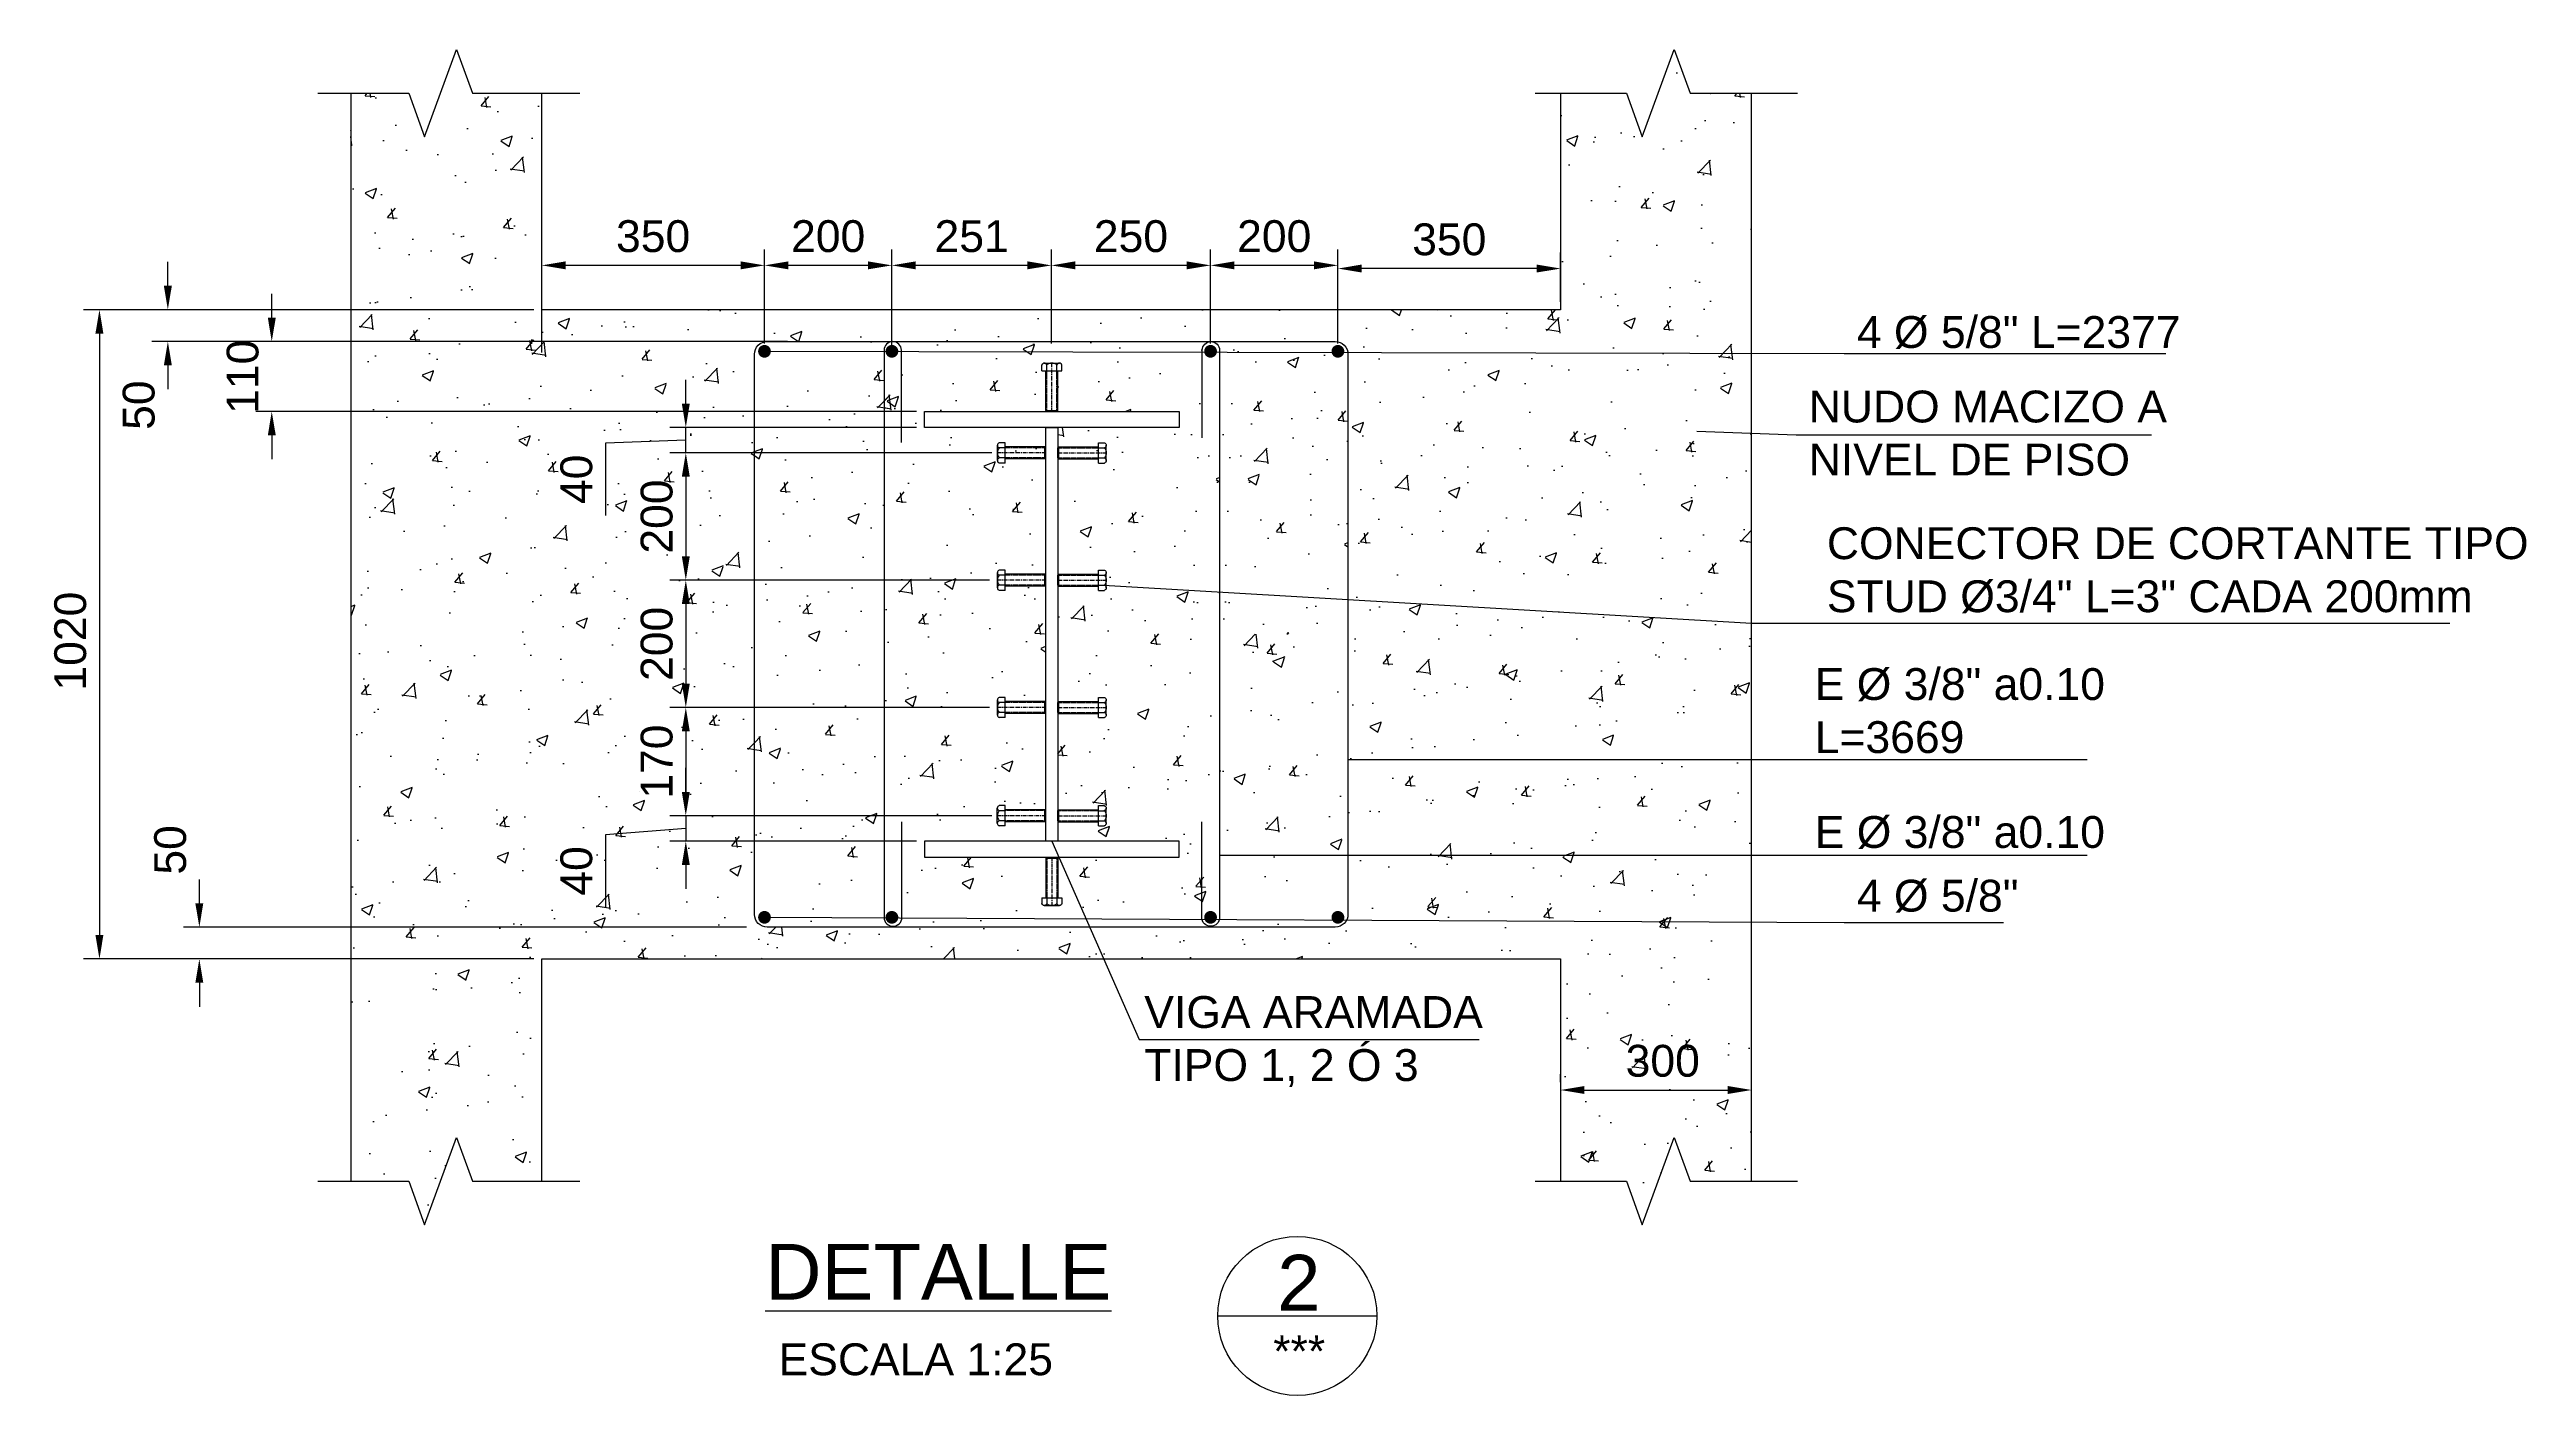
# Model space of a CAD drawing. Header units: millimetres. Extents: x 59135 to 3708801, y -250967 to 196121.
# Drawn here: x 3689501 to 3693391, y 166686 to 168800 of the extents above; entities that cross this region are included whole.
import ezdxf
from ezdxf.enums import TextEntityAlignment as Align

# ---------------------------------------------------------------- set-up
doc = ezdxf.new("R2010")
doc.units = ezdxf.units.MM
doc.header["$LTSCALE"] = 5
doc.header["$PDMODE"] = 3
doc.linetypes.add('CENTER', pattern=[2, 1.25, -0.25, 0.25, -0.25])
doc.linetypes.add('HIDDEN', pattern=[0.375, 0.25, -0.125])
doc.layers.get('Defpoints').update_dxf_attribs({"color": 251})
for name, color, linetype in [('EE-5', 7, 'Continuous'), ('EE-6', 11, 'Continuous'), ('EE-ACHURADOS', 9, 'Continuous'), ('EE-CENTROS', 8, 'CENTER'), ('EE-COLUMNAS CONCRETO', 11, 'Continuous'), ('EE-CONECTOR 3-4', 92, 'Continuous'), ('EE-COTAS', 1, 'Continuous'), ('EE-OCULTAS', 252, 'HIDDEN'), ('EE-REFUERZO', 210, 'Continuous'), ('EE-TEXTO 1', 4, 'Continuous'), ('EE-TEXTO 2', 2, 'Continuous'), ('EE-V ARMADA TIPO 3', 41, 'Continuous')]:
    doc.layers.add(name, color=color, linetype=linetype)
doc.styles.add('ARIAL EE', font='arial.ttf')
doc.dimstyles.new('EE 1_STANDAR', dxfattribs={"dimtxt": 2, "dimasz": 1.5, "dimexe": 1, "dimexo": 0.5, "dimgap": 0.8, "dimtad": 1, "dimdec": 0, "dimdsep": 46, "dimtxsty": 'ARIAL EE', "dimcen": 0.09, "dimclrd": 256, "dimclre": 256, "dimclrt": 2, "dimadec": 0, "dimazin": 0, "dimtfac": 1, "dimtdec": 0, "dimtofl": 0, "dimtmove": 1, "dimatfit": 2, "dimfxl": 1, "dimtolj": 1, "dimlwd": -1, "dimlwe": -1, "dimarcsym": 1})
pattern_1 = [(50, (1366981.6, -14884.61), (182.184669, -15.939086), [19.05, -209.55]), (355, (1366981.6, -14884.61), (-35.243421, 191.056845), [15.24, -167.640584]), (100.451445, (1366996.79, -14885.94), (146.941247, 175.117752), [16.190009, -178.090245]), (46.1842, (1366981.6, -14833.81), (271.07904, -42.042328), [28.575, -314.325]), (96.635558, (1367004.2, -14837.32), (237.404134, 247.426125), [24.285023, -267.135608]), (351.184151, (1366981.6, -14833.8), (237.404134, 247.426125), [22.859967, -251.459732]), (21, (1367007, -14846.51), (151.614391, -102.265198), [19.05, -209.55]), (326, (1367007, -14846.51), (61.802028, 184.187966), [15.24, -167.64]), (71.451445, (1367019.64, -14855.03), (213.416419, 81.922769), [16.190009, -178.089938]), (37.5, (1366981.603, -14884.61), (3.0886033, 84.5550389), [0, -165.608, 0, -170.18, 0, -168.275]), (7.5, (1366981.6, -14884.61), (66.8196625, 100.1805748), [0, -97.028, 0, -161.798, 0, -64.135]), (327.5, (1366924.96, -14884.61), (135.5905952, -5.728744), [0, -63.5, 0, -198.12, 0, -262.89]), (317.5, (1366899.56, -14884.61), (148.1291814, 25.426491), [0, -82.55, 0, -131.572, 0, -186.69])]

# ---------------------------------------------------------------- blocks, each defined once
blk = doc.blocks.new('VAT3')
at = {"layer": 'EE-V ARMADA TIPO 3'}
for points in [[(2320776.1, 194848.5), (2321176.1, 194848.5), (2321176.1, 194823.5), (2320776.1, 194823.5)], [(2320966.6, 194823.5), (2320985.6, 194823.5), (2320985.6, 194173.5), (2320966.6, 194173.5)], [(2320776.1, 194148.5), (2321176.1, 194148.5), (2321176.1, 194173.5), (2320776.1, 194173.5)]]:
    blk.add_lwpolyline(points, close=True, dxfattribs=at)
blk = doc.blocks.new('*D1798')
at = {"layer": 'Defpoints', "color": 0, "transparency": 16777216}
for p in [(3689736.6, 167421.4), (3690608.4, 167421.4), (3690274.3, 167371.4)]:
    blk.add_point(p, dxfattribs=at)
at = {"layer": 'EE-COTAS', "transparency": 16777216}
for p, q in [((3689736.6, 167458.9), (3689736.6, 167496.4)), ((3690595.9, 167421.4), (3689711.6, 167421.4)), ((3690261.8, 167371.4), (3689711.6, 167371.4)), ((3689736.6, 167333.9), (3689736.6, 167296.4))]:
    blk.add_line(p, q, dxfattribs=at)
for points in [[(3689730.3, 167458.9), (3689742.8, 167458.9), (3689736.6, 167421.4)], [(3689730.3, 167333.9), (3689742.8, 167333.9), (3689736.6, 167371.4)]]:
    blk.add_solid(points, dxfattribs=at)
at = {"layer": 'EE-COTAS', "color": 2, "transparency": 16777216, "insert": (3689691, 167542.7), "char_height": 50, "attachment_point": 5, "rotation": 90, "style": 'ARIAL EE'}
blk.add_mtext('\\A1;50', dxfattribs=at)
blk = doc.blocks.new('*D1799')
at = {"layer": 'Defpoints', "color": 0, "transparency": 16777216}
for p in [(3690274.3, 168391.4), (3689687.1, 168341.4), (3690655.6, 168341.4)]:
    blk.add_point(p, dxfattribs=at)
at = {"layer": 'EE-COTAS', "transparency": 16777216}
for p, q in [((3689687.1, 168428.9), (3689687.1, 168466.4)), ((3690261.8, 168391.4), (3689662.1, 168391.4)), ((3690643.1, 168341.4), (3689662.1, 168341.4)), ((3689687.1, 168303.9), (3689687.1, 168266.4))]:
    blk.add_line(p, q, dxfattribs=at)
for points in [[(3689680.9, 168428.9), (3689693.4, 168428.9), (3689687.1, 168391.4)], [(3689680.9, 168303.9), (3689693.4, 168303.9), (3689687.1, 168341.4)]]:
    blk.add_solid(points, dxfattribs=at)
at = {"layer": 'EE-COTAS', "color": 2, "transparency": 16777216, "insert": (3689641.6, 168241.4), "char_height": 50, "attachment_point": 5, "rotation": 90, "style": 'ARIAL EE'}
blk.add_mtext('\\A1;50', dxfattribs=at)
blk = doc.blocks.new('*D1800')
at = {"layer": 'Defpoints', "color": 0, "transparency": 16777216}
for p in [(3691524.6, 168456), (3691874.3, 168391.4), (3691524.6, 168326)]:
    blk.add_point(p, dxfattribs=at)
at = {"layer": 'EE-COTAS', "transparency": 16777216}
for p, q in [((3691524.6, 168338.5), (3691524.6, 168481)), ((3691874.3, 168403.9), (3691874.3, 168481)), ((3691836.8, 168456), (3691562.1, 168456))]:
    blk.add_line(p, q, dxfattribs=at)
for points in [[(3691562.1, 168462.3), (3691562.1, 168449.8), (3691524.6, 168456)], [(3691836.8, 168462.3), (3691836.8, 168449.8), (3691874.3, 168456)]]:
    blk.add_solid(points, dxfattribs=at)
at = {"layer": 'EE-COTAS', "color": 2, "transparency": 16777216, "insert": (3691699.5, 168501.6), "char_height": 50, "attachment_point": 5, "style": 'ARIAL EE'}
blk.add_mtext('\\A1;350', dxfattribs=at)
blk = doc.blocks.new('*D1801')
at = {"layer": 'Defpoints', "color": 0, "transparency": 16777216}
for p in [(3691324.6, 168461), (3691324.6, 168326), (3691524.6, 168326)]:
    blk.add_point(p, dxfattribs=at)
at = {"layer": 'EE-COTAS', "transparency": 16777216}
for p, q in [((3691324.6, 168338.5), (3691324.6, 168486)), ((3691524.6, 168338.5), (3691524.6, 168486)), ((3691487.1, 168461), (3691362.1, 168461))]:
    blk.add_line(p, q, dxfattribs=at)
for points in [[(3691362.1, 168467.3), (3691362.1, 168454.8), (3691324.6, 168461)], [(3691487.1, 168467.3), (3691487.1, 168454.8), (3691524.6, 168461)]]:
    blk.add_solid(points, dxfattribs=at)
at = {"layer": 'EE-COTAS', "color": 2, "transparency": 16777216, "insert": (3691424.6, 168506.6), "char_height": 50, "attachment_point": 5, "style": 'ARIAL EE'}
blk.add_mtext('\\A1;200', dxfattribs=at)
blk = doc.blocks.new('*D1802')
at = {"layer": 'Defpoints', "color": 0, "transparency": 16777216}
for p in [(3691074.6, 168461), (3691074.6, 168326), (3691324.6, 168326)]:
    blk.add_point(p, dxfattribs=at)
at = {"layer": 'EE-COTAS', "transparency": 16777216}
for p, q in [((3691074.6, 168338.5), (3691074.6, 168486)), ((3691324.6, 168338.5), (3691324.6, 168486)), ((3691287.1, 168461), (3691112.1, 168461))]:
    blk.add_line(p, q, dxfattribs=at)
for points in [[(3691112.1, 168467.3), (3691112.1, 168454.8), (3691074.6, 168461)], [(3691287.1, 168467.3), (3691287.1, 168454.8), (3691324.6, 168461)]]:
    blk.add_solid(points, dxfattribs=at)
at = {"layer": 'EE-COTAS', "color": 2, "transparency": 16777216, "insert": (3691199.6, 168506.6), "char_height": 50, "attachment_point": 5, "style": 'ARIAL EE'}
blk.add_mtext('\\A1;250', dxfattribs=at)
blk = doc.blocks.new('*D1803')
at = {"layer": 'Defpoints', "color": 0, "transparency": 16777216}
for p in [(3690824.1, 168461), (3690824.1, 168321), (3691074.6, 168326)]:
    blk.add_point(p, dxfattribs=at)
at = {"layer": 'EE-COTAS', "transparency": 16777216}
for p, q in [((3690824.1, 168333.5), (3690824.1, 168486)), ((3691074.6, 168338.5), (3691074.6, 168486)), ((3691037.1, 168461), (3690861.6, 168461))]:
    blk.add_line(p, q, dxfattribs=at)
for points in [[(3690861.6, 168467.3), (3690861.6, 168454.8), (3690824.1, 168461)], [(3691037.1, 168467.3), (3691037.1, 168454.8), (3691074.6, 168461)]]:
    blk.add_solid(points, dxfattribs=at)
at = {"layer": 'EE-COTAS', "color": 2, "transparency": 16777216, "insert": (3690949.4, 168506.6), "char_height": 50, "attachment_point": 5, "style": 'ARIAL EE'}
blk.add_mtext('\\A1;251', dxfattribs=at)
blk = doc.blocks.new('*D1804')
at = {"layer": 'Defpoints', "color": 0, "transparency": 16777216}
for p in [(3690274.3, 168461), (3690274.3, 168311.4), (3690624.1, 168326)]:
    blk.add_point(p, dxfattribs=at)
at = {"layer": 'EE-COTAS', "transparency": 16777216}
for p, q in [((3690274.3, 168323.9), (3690274.3, 168486)), ((3690624.1, 168338.5), (3690624.1, 168486)), ((3690586.6, 168461), (3690311.8, 168461))]:
    blk.add_line(p, q, dxfattribs=at)
for points in [[(3690311.8, 168467.3), (3690311.8, 168454.8), (3690274.3, 168461)], [(3690586.6, 168467.3), (3690586.6, 168454.8), (3690624.1, 168461)]]:
    blk.add_solid(points, dxfattribs=at)
at = {"layer": 'EE-COTAS', "color": 2, "transparency": 16777216, "insert": (3690449.2, 168506.6), "char_height": 50, "attachment_point": 5, "style": 'ARIAL EE'}
blk.add_mtext('\\A1;350', dxfattribs=at)
blk = doc.blocks.new('*D1805')
at = {"layer": 'Defpoints', "color": 0, "transparency": 16777216}
for p in [(3690672.6, 168341.4), (3689850.3, 168231.4), (3690875.4, 168231.4)]:
    blk.add_point(p, dxfattribs=at)
at = {"layer": 'EE-COTAS', "transparency": 16777216}
for p, q in [((3689850.3, 168378.9), (3689850.3, 168416.4)), ((3690660.1, 168341.4), (3689825.3, 168341.4)), ((3690862.9, 168231.4), (3689825.3, 168231.4)), ((3689850.3, 168193.9), (3689850.3, 168156.4))]:
    blk.add_line(p, q, dxfattribs=at)
for points in [[(3689844.1, 168378.9), (3689856.6, 168378.9), (3689850.3, 168341.4)], [(3689844.1, 168193.9), (3689856.6, 168193.9), (3689850.3, 168231.4)]]:
    blk.add_solid(points, dxfattribs=at)
at = {"layer": 'EE-COTAS', "color": 2, "transparency": 16777216, "insert": (3689804.8, 168286), "char_height": 50, "attachment_point": 5, "rotation": 90, "style": 'ARIAL EE'}
blk.add_mtext('\\A1;110', dxfattribs=at)
blk = doc.blocks.new('*D1806')
at = {"layer": 'Defpoints', "color": 0, "transparency": 16777216}
for p in [(3691874.3, 167165.5), (3692174.3, 167165.5), (3692174.3, 167165.5)]:
    blk.add_point(p, dxfattribs=at)
at = {"layer": 'EE-COTAS', "transparency": 16777216}
for p, q in [((3691874.3, 167178), (3691874.3, 167190.5)), ((3692174.3, 167178), (3692174.3, 167190.5)), ((3691911.8, 167165.5), (3692136.8, 167165.5))]:
    blk.add_line(p, q, dxfattribs=at)
for points in [[(3691911.8, 167171.8), (3691911.8, 167159.3), (3691874.3, 167165.5)], [(3692136.8, 167171.8), (3692136.8, 167159.3), (3692174.3, 167165.5)]]:
    blk.add_solid(points, dxfattribs=at)
at = {"layer": 'EE-COTAS', "color": 2, "transparency": 16777216, "insert": (3692034.7, 167211.1), "char_height": 50, "attachment_point": 5, "style": 'ARIAL EE'}
blk.add_mtext('\\A1;300', dxfattribs=at)
blk = doc.blocks.new('*D1827')
at = {"layer": 'Defpoints', "color": 0, "transparency": 16777216}
for p in [(3690624.1, 168461), (3690624.1, 168326), (3690824.1, 168326)]:
    blk.add_point(p, dxfattribs=at)
at = {"layer": 'EE-COTAS', "transparency": 16777216}
for p, q in [((3690624.1, 168338.5), (3690624.1, 168486)), ((3690824.1, 168338.5), (3690824.1, 168486)), ((3690786.6, 168461), (3690661.6, 168461))]:
    blk.add_line(p, q, dxfattribs=at)
for points in [[(3690661.6, 168467.3), (3690661.6, 168454.8), (3690624.1, 168461)], [(3690786.6, 168467.3), (3690786.6, 168454.8), (3690824.1, 168461)]]:
    blk.add_solid(points, dxfattribs=at)
at = {"layer": 'EE-COTAS', "color": 2, "transparency": 16777216, "insert": (3690724.1, 168506.6), "char_height": 50, "attachment_point": 5, "style": 'ARIAL EE'}
blk.add_mtext('\\A1;200', dxfattribs=at)
blk = doc.blocks.new('3-4x3 1-2')
for p, q in [((20.1, -12.2), (20.1, -2.9)), ((20.1, -12.2), (51.9, -12.2)), ((24.1, 0), (47.9, 0)), ((24.1, 0), (28, 0)), ((26.5, -74.5), (26.5, -12.2)), ((28, 0), (43.9, 0)), ((28, -12.2), (28, -2.9)), ((43.9, -12.2), (43.9, -2.9)), ((45.5, -74.5), (45.5, -12.2)), ((51.9, -12.2), (51.9, -2.9)), ((26.5, -74.5), (45.5, -74.5)), ((26.5, -74.5), (28, -76)), ((28, -76), (44, -76)), ((45.5, -74.5), (44, -76))]:
    blk.add_line(p, q)
for centre, radius, start, end in [((24.1, -4.2), 4.17, 17.9379, 162.0621), ((36, -12.4), 12.4, 50.0288, 129.9712), ((47.9, -4.2), 4.17, 17.9379, 162.0621)]:
    blk.add_arc(centre, radius, start, end)
at = {"layer": 'EE-CENTROS'}
blk.add_line((36, -76), (36, 0), dxfattribs=at)
at = {"layer": 'EE-OCULTAS'}
for p, q in [((28, -76), (28, -12.2)), ((44, -76), (44, -12.2))]:
    blk.add_line(p, q, dxfattribs=at)
blk = doc.blocks.new('*D1828')
at = {"layer": 'Defpoints', "color": 0, "transparency": 16777216}
for p in [(3690989.9, 168166.4), (3690500.5, 167966.4), (3690989.9, 167966.4)]:
    blk.add_point(p, dxfattribs=at)
at = {"layer": 'EE-COTAS', "transparency": 16777216}
for p, q in [((3690977.4, 168166.4), (3690475.5, 168166.4)), ((3690500.5, 168128.9), (3690500.5, 168003.9)), ((3690977.4, 167966.4), (3690475.5, 167966.4))]:
    blk.add_line(p, q, dxfattribs=at)
for points in [[(3690494.3, 168128.9), (3690506.8, 168128.9), (3690500.5, 168166.4)], [(3690494.3, 168003.9), (3690506.8, 168003.9), (3690500.5, 167966.4)]]:
    blk.add_solid(points, dxfattribs=at)
at = {"layer": 'EE-COTAS', "color": 2, "transparency": 16777216, "insert": (3690455, 168066.4), "char_height": 50, "attachment_point": 5, "rotation": 90, "style": 'ARIAL EE'}
blk.add_mtext('\\A1;200', dxfattribs=at)
blk = doc.blocks.new('*D1829')
at = {"layer": 'Defpoints', "color": 0, "transparency": 16777216}
for p in [(3690989.9, 167966.4), (3690500.5, 167766.4), (3690989.9, 167766.4)]:
    blk.add_point(p, dxfattribs=at)
at = {"layer": 'EE-COTAS', "transparency": 16777216}
for p, q in [((3690977.4, 167966.4), (3690475.5, 167966.4)), ((3690500.5, 167928.9), (3690500.5, 167803.9)), ((3690977.4, 167766.4), (3690475.5, 167766.4))]:
    blk.add_line(p, q, dxfattribs=at)
for points in [[(3690494.3, 167928.9), (3690506.8, 167928.9), (3690500.5, 167966.4)], [(3690494.3, 167803.9), (3690506.8, 167803.9), (3690500.5, 167766.4)]]:
    blk.add_solid(points, dxfattribs=at)
at = {"layer": 'EE-COTAS', "color": 2, "transparency": 16777216, "insert": (3690455, 167866.4), "char_height": 50, "attachment_point": 5, "rotation": 90, "style": 'ARIAL EE'}
blk.add_mtext('\\A1;200', dxfattribs=at)
blk = doc.blocks.new('*D1830')
at = {"layer": 'Defpoints', "color": 0, "transparency": 16777216}
for p in [(3690989.9, 167766.4), (3690500.5, 167596.4), (3690993.7, 167596.4)]:
    blk.add_point(p, dxfattribs=at)
at = {"layer": 'EE-COTAS', "transparency": 16777216}
for p, q in [((3690977.4, 167766.4), (3690475.5, 167766.4)), ((3690500.5, 167728.9), (3690500.5, 167633.9)), ((3690981.2, 167596.4), (3690475.5, 167596.4))]:
    blk.add_line(p, q, dxfattribs=at)
for points in [[(3690494.3, 167728.9), (3690506.8, 167728.9), (3690500.5, 167766.4)], [(3690494.3, 167633.9), (3690506.8, 167633.9), (3690500.5, 167596.4)]]:
    blk.add_solid(points, dxfattribs=at)
at = {"layer": 'EE-COTAS', "color": 2, "transparency": 16777216, "insert": (3690455, 167681.4), "char_height": 50, "attachment_point": 5, "rotation": 90, "style": 'ARIAL EE'}
blk.add_mtext('\\A1;170', dxfattribs=at)
blk = doc.blocks.new('*D1831')
at = {"layer": 'Defpoints', "color": 0, "transparency": 16777216}
for p in [(3690993.7, 167596.4), (3690500.5, 167556.4), (3690875.4, 167556.4)]:
    blk.add_point(p, dxfattribs=at)
at = {"layer": 'EE-COTAS', "transparency": 16777216}
for p, q in [((3690500.5, 167633.9), (3690500.5, 167671.4)), ((3690500.5, 167576.4), (3690374.5, 167566.4)), ((3690981.2, 167596.4), (3690475.5, 167596.4)), ((3690500.5, 167596.4), (3690500.5, 167556.4)), ((3690374.5, 167566.4), (3690374.5, 167452.9)), ((3690862.9, 167556.4), (3690475.5, 167556.4)), ((3690500.5, 167518.9), (3690500.5, 167481.4))]:
    blk.add_line(p, q, dxfattribs=at)
for points in [[(3690494.3, 167633.9), (3690506.8, 167633.9), (3690500.5, 167596.4)], [(3690494.3, 167518.9), (3690506.8, 167518.9), (3690500.5, 167556.4)]]:
    blk.add_solid(points, dxfattribs=at)
at = {"layer": 'EE-COTAS', "color": 2, "transparency": 16777216, "insert": (3690328.9, 167509.7), "char_height": 50, "attachment_point": 5, "rotation": 90, "style": 'ARIAL EE'}
blk.add_mtext('\\A1;40', dxfattribs=at)
blk = doc.blocks.new('*D1832')
at = {"layer": 'Defpoints', "color": 0, "transparency": 16777216}
for p in [(3690500.5, 168206.4), (3690875.4, 168206.4), (3690993.7, 168166.4)]:
    blk.add_point(p, dxfattribs=at)
at = {"layer": 'EE-COTAS', "transparency": 16777216}
for p, q in [((3690500.5, 168243.9), (3690500.5, 168281.4)), ((3690862.9, 168206.4), (3690475.5, 168206.4)), ((3690500.5, 168166.4), (3690500.5, 168206.4)), ((3690500.5, 168186.4), (3690374.5, 168181.6)), ((3690374.5, 168181.6), (3690374.5, 168068.1)), ((3690981.2, 168166.4), (3690475.5, 168166.4)), ((3690500.5, 168128.9), (3690500.5, 168091.4))]:
    blk.add_line(p, q, dxfattribs=at)
for points in [[(3690494.3, 168243.9), (3690506.8, 168243.9), (3690500.5, 168206.4)], [(3690494.3, 168128.9), (3690506.8, 168128.9), (3690500.5, 168166.4)]]:
    blk.add_solid(points, dxfattribs=at)
at = {"layer": 'EE-COTAS', "color": 2, "transparency": 16777216, "insert": (3690328.9, 168124.9), "char_height": 50, "attachment_point": 5, "rotation": 90, "style": 'ARIAL EE'}
blk.add_mtext('\\A1;40', dxfattribs=at)
blk = doc.blocks.new('*D1931')
at = {"layer": 'Defpoints', "color": 0, "transparency": 16777216}
for p in [(3690274.3, 168391.4), (3689579.7, 167371.4), (3690274.3, 167371.4)]:
    blk.add_point(p, dxfattribs=at)
at = {"layer": 'EE-COTAS', "transparency": 16777216}
for p, q in [((3690261.8, 168391.4), (3689554.7, 168391.4)), ((3689579.7, 168353.9), (3689579.7, 167408.9)), ((3690261.8, 167371.4), (3689554.7, 167371.4))]:
    blk.add_line(p, q, dxfattribs=at)
for points in [[(3689573.4, 168353.9), (3689585.9, 168353.9), (3689579.7, 168391.4)], [(3689573.4, 167408.9), (3689585.9, 167408.9), (3689579.7, 167371.4)]]:
    blk.add_solid(points, dxfattribs=at)
at = {"layer": 'EE-COTAS', "color": 2, "transparency": 16777216, "insert": (3689534.1, 167870.7), "char_height": 50, "attachment_point": 5, "rotation": 90, "style": 'ARIAL EE'}
blk.add_mtext('\\A1;1020', dxfattribs=at)
blk = doc.blocks.new('TÍTULO DETALLE')
at = {"layer": 'EE-5'}
blk.add_line((17.55, -1.03), (27.55, -1.03), dxfattribs=at)
blk.add_circle((22.55, -1.03), 5, dxfattribs=at)
at = {"layer": 'EE-TEXTO 1', "style": 'ARIAL EE'}
blk.add_attdef('%%UDETALLE', text='', height=3.5, dxfattribs=at).set_placement((0, 0), align=Align.CENTER)
blk.add_attdef('X', text='', height=3.5, dxfattribs=at).set_placement((22.65, 1.06), align=Align.MIDDLE_CENTER)
at = {"layer": 'EE-TEXTO 2', "style": 'ARIAL EE'}
for tag, p in [('SUBTÍTULO1', (-0.58, -4.97)), ('SUBTÍTULO2', (-0.58, -8.28)), ('SUBTÍTULO3', (-0.56, -11.65)), ('ESCALA', (-1.42, -15.07))]:
    blk.add_attdef(tag, text='', height=2, dxfattribs=at).set_placement(p, align=Align.CENTER)
blk.add_attdef('###', text='', height=2, dxfattribs=at).set_placement((22.67, -3.25), align=Align.MIDDLE_CENTER)

msp = doc.modelspace()

# ---------------------------------------------------------------- hatches: boundary and pattern name
at = {"layer": 'EE-ACHURADOS'}
h = msp.add_hatch(dxfattribs=at)
h.set_pattern_fill('AR-CONC', color=256)
h.set_pattern_definition(pattern_1)
h.paths.add_polyline_path([(3690274.3, 168391.4), (3690274.3, 168731.4), (3690165.4, 168731.4), (3690140.4, 168800.1), (3690090.4, 168662.7), (3690065.4, 168731.4), (3689974.3, 168731.4), (3689974.3, 167022.3), (3690065.4, 167022.3), (3690090.4, 166953.6), (3690140.4, 167091), (3690165.4, 167022.3), (3690274.3, 167022.3), (3690274.3, 167371.4), (3691874.3, 167371.4), (3691874.3, 167022.3), (3691977.6, 167022.3), (3692002.6, 166953.6), (3692052.6, 167091), (3692077.6, 167022.3), (3692174.3, 167022.3), (3692174.3, 168731.4), (3692077.6, 168731.4), (3692052.6, 168800.1), (3692002.6, 168662.7), (3691977.6, 168731.4), (3691874.3, 168731.4), (3691874.3, 168391.4)])
h.paths.add_polyline_path([(3691540.4, 167441.4, -0.414214), (3691520.4, 167421.4), (3690628.4, 167421.4, -0.414214), (3690608.4, 167441.4), (3690608.4, 168321.4, -0.414214), (3690628.4, 168341.4), (3691520.4, 168341.4, -0.414214), (3691540.4, 168321.4)], flags=16)
h.paths.add_polyline_path([(3691275.4, 168206.4), (3691084.9, 168206.4), (3691084.9, 167556.4), (3691275.4, 167556.4), (3691275.4, 167531.4), (3690875.4, 167531.4), (3690875.4, 167556.4), (3691065.9, 167556.4), (3691065.9, 168206.4), (3690875.4, 168206.4), (3690875.4, 168231.4), (3691275.4, 168231.4)], flags=0)
h.paths.add_polyline_path([(3691519.6, 168326, -1), (3691529.6, 168326, -1)], flags=0)
h.paths.add_polyline_path([(3691319.6, 168326, -1), (3691329.6, 168326, -1)], flags=0)
h.paths.add_polyline_path([(3691529.6, 167436.8, -1), (3691519.6, 167436.8, -1)], flags=0)
h.paths.add_polyline_path([(3691329.6, 167436.8, -1), (3691319.6, 167436.8, -1)], flags=0)
h.paths.add_polyline_path([(3690829.2, 168326, -1), (3690819.2, 168326, -1)], flags=0)
h.paths.add_polyline_path([(3690829.2, 167436.8, -1), (3690819.2, 167436.8, -1)], flags=0)
h.paths.add_polyline_path([(3690629.1, 168326, -1), (3690619.1, 168326, -1)], flags=0)
h.paths.add_polyline_path([(3690629.1, 167436.8, -1), (3690619.1, 167436.8, -1)], flags=0)
h = msp.add_hatch(dxfattribs=at)
h.set_pattern_fill('AR-CONC', color=256)
h.set_pattern_definition(pattern_1)
h.paths.add_polyline_path([(3690811.9, 168327.6), (3690811.9, 167436.7, 0.414214), (3690825.9, 167422.7), (3691324.8, 167422.7, 0.414753), (3691338.8, 167436.7), (3691338.8, 168327.6, 0.414214), (3691325.2, 168341.3), (3690825.6, 168341.3, 0.414281)])
h.paths.add_polyline_path([(3691275.4, 168231.4), (3691275.4, 168206.4), (3691084.9, 168206.4), (3691084.9, 168174.4), (3691086.4, 168175.9), (3691148.6, 168175.9), (3691148.6, 168182.3), (3691158, 168182.3, -0.325219), (3691160.9, 168178.3), (3691160.9, 168154.5, -0.325219), (3691158, 168150.5), (3691148.6, 168150.5), (3691148.6, 168156.9), (3691084.9, 168156.9), (3691084.9, 167974.4), (3691086.4, 167975.9), (3691148.6, 167975.9), (3691148.6, 167982.3), (3691158, 167982.3, -0.325219), (3691160.9, 167978.3), (3691160.9, 167954.5, -0.325219), (3691158, 167950.5), (3691148.6, 167950.5), (3691148.6, 167956.9), (3691084.9, 167956.9), (3691084.9, 167774.4), (3691086.4, 167775.9), (3691148.6, 167775.9), (3691148.6, 167782.3), (3691158, 167782.3, -0.325219), (3691160.9, 167778.3), (3691160.9, 167754.5, -0.325219), (3691158, 167750.5), (3691148.6, 167750.5), (3691148.6, 167756.9), (3691084.9, 167756.9), (3691084.9, 167574.4), (3691086.4, 167575.9), (3691148.6, 167575.9), (3691148.6, 167582.3), (3691158, 167582.3, -0.325219), (3691160.9, 167578.3), (3691160.9, 167556.4), (3691275.4, 167556.4), (3691275.4, 167531.4), (3691083.4, 167531.4), (3691084.9, 167529.9), (3691084.9, 167467.6), (3691091.2, 167467.6), (3691091.2, 167458.3, -0.325219), (3691087.3, 167455.4), (3691063.4, 167455.4, -0.325219), (3691059.5, 167458.3), (3691059.5, 167467.6), (3691065.8, 167467.6), (3691065.8, 167531.4), (3690875.4, 167531.4), (3690875.4, 167556.4), (3690989.9, 167556.4), (3690989.9, 167578.3, -0.325219), (3690992.7, 167582.3), (3691002.1, 167582.3), (3691002.1, 167575.9), (3691065.9, 167575.9), (3691065.9, 167758.4), (3691064.4, 167756.9), (3691002.1, 167756.9), (3691002.1, 167750.5), (3690992.7, 167750.5, -0.325219), (3690989.9, 167754.5), (3690989.9, 167778.3, -0.325219), (3690992.7, 167782.3), (3691002.1, 167782.3), (3691002.1, 167775.9), (3691065.9, 167775.9), (3691065.9, 167958.4), (3691064.4, 167956.9), (3691002.1, 167956.9), (3691002.1, 167950.5), (3690992.7, 167950.5, -0.325219), (3690989.9, 167954.5), (3690989.9, 167978.3, -0.325219), (3690992.7, 167982.3), (3691002.1, 167982.3), (3691002.1, 167975.9), (3691065.9, 167975.9), (3691065.9, 168158.4), (3691064.4, 168156.9), (3691002.1, 168156.9), (3691002.1, 168150.5), (3690992.7, 168150.5, -0.325219), (3690989.9, 168154.5), (3690989.9, 168178.3, -0.325219), (3690992.7, 168182.3), (3691002.1, 168182.3), (3691002.1, 168175.9), (3691065.9, 168175.9), (3691065.9, 168206.4), (3690875.4, 168206.4), (3690875.4, 168231.4), (3691067.3, 168231.4), (3691065.8, 168232.9), (3691065.8, 168295.2), (3691059.5, 168295.2), (3691059.5, 168304.5, -0.325219), (3691063.4, 168307.4), (3691087.3, 168307.4, -0.325219), (3691091.2, 168304.5), (3691091.2, 168295.2), (3691084.9, 168295.2), (3691084.9, 168231.4)], flags=16)
h.paths.add_polyline_path([(3691319.6, 168326, -1), (3691329.6, 168326, -1)], flags=16)
h.paths.add_polyline_path([(3691158, 168182.3, -0.325219), (3691160.9, 168178.3), (3691160.9, 168154.5, -0.325219), (3691158, 168150.5), (3691148.6, 168150.5), (3691148.6, 168156.9), (3691086.4, 168156.9), (3691084.9, 168158.4), (3691084.9, 168174.4), (3691086.4, 168175.9), (3691148.6, 168175.9), (3691148.6, 168182.3)], flags=0)
h.paths.add_polyline_path([(3691091.2, 168295.2), (3691084.9, 168295.2), (3691084.9, 168232.9), (3691083.4, 168231.4), (3691067.3, 168231.4), (3691065.8, 168232.9), (3691065.8, 168295.2), (3691059.5, 168295.2), (3691059.5, 168304.5, -0.325219), (3691063.4, 168307.4), (3691087.3, 168307.4, -0.325219), (3691091.2, 168304.5)], flags=16)
h.paths.add_polyline_path([(3691065.9, 168174.4), (3691065.9, 168158.4), (3691064.4, 168156.9), (3691002.1, 168156.9), (3691002.1, 168150.5), (3690992.7, 168150.5, -0.325219), (3690989.9, 168154.5), (3690989.9, 168178.3, -0.325219), (3690992.7, 168182.3), (3691002.1, 168182.3), (3691002.1, 168175.9), (3691064.4, 168175.9)], flags=0)
h.paths.add_polyline_path([(3691158, 167982.3, -0.325219), (3691160.9, 167978.3), (3691160.9, 167954.5, -0.325219), (3691158, 167950.5), (3691148.6, 167950.5), (3691148.6, 167956.9), (3691086.4, 167956.9), (3691084.9, 167958.4), (3691084.9, 167974.4), (3691086.4, 167975.9), (3691148.6, 167975.9), (3691148.6, 167982.3)], flags=0)
h.paths.add_polyline_path([(3691065.9, 167974.4), (3691065.9, 167958.4), (3691064.4, 167956.9), (3691002.1, 167956.9), (3691002.1, 167950.5), (3690992.7, 167950.5, -0.325219), (3690989.9, 167954.5), (3690989.9, 167978.3, -0.325219), (3690992.7, 167982.3), (3691002.1, 167982.3), (3691002.1, 167975.9), (3691064.4, 167975.9)], flags=0)
h.paths.add_polyline_path([(3690829.2, 168326, -1), (3690819.2, 168326, -1)], flags=16)
h.paths.add_polyline_path([(3691158, 167782.3, -0.325219), (3691160.9, 167778.3), (3691160.9, 167754.5, -0.325219), (3691158, 167750.5), (3691148.6, 167750.5), (3691148.6, 167756.9), (3691086.4, 167756.9), (3691084.9, 167758.4), (3691084.9, 167774.4), (3691086.4, 167775.9), (3691148.6, 167775.9), (3691148.6, 167782.3)], flags=0)
h.paths.add_polyline_path([(3691065.9, 167774.4), (3691065.9, 167758.4), (3691064.4, 167756.9), (3691002.1, 167756.9), (3691002.1, 167750.5), (3690992.7, 167750.5, -0.325219), (3690989.9, 167754.5), (3690989.9, 167778.3, -0.325219), (3690992.7, 167782.3), (3691002.1, 167782.3), (3691002.1, 167775.9), (3691064.4, 167775.9)], flags=0)
h.paths.add_polyline_path([(3691158, 167582.3, -0.325219), (3691160.9, 167578.3), (3691160.9, 167554.5, -0.325219), (3691158, 167550.5), (3691148.6, 167550.5), (3691148.6, 167556.9), (3691086.4, 167556.9), (3691084.9, 167558.4), (3691084.9, 167574.4), (3691086.4, 167575.9), (3691148.6, 167575.9), (3691148.6, 167582.3)], flags=0)
h.paths.add_polyline_path([(3691065.9, 167574.4), (3691065.9, 167558.4), (3691064.4, 167556.9), (3691002.1, 167556.9), (3691002.1, 167550.5), (3690992.7, 167550.5, -0.325219), (3690989.9, 167554.5), (3690989.9, 167578.3, -0.325219), (3690992.7, 167582.3), (3691002.1, 167582.3), (3691002.1, 167575.9), (3691064.4, 167575.9)], flags=0)
h.paths.add_polyline_path([(3691084.9, 167529.9), (3691084.9, 167467.6), (3691091.2, 167467.6), (3691091.2, 167458.3, -0.325219), (3691087.3, 167455.4), (3691063.4, 167455.4, -0.325219), (3691059.5, 167458.3), (3691059.5, 167467.6), (3691065.8, 167467.6), (3691065.8, 167529.9), (3691067.3, 167531.4), (3691083.4, 167531.4)], flags=0)
h.paths.add_polyline_path([(3691329.6, 167436.8, -1), (3691319.6, 167436.8, -1)], flags=16)
h.paths.add_polyline_path([(3690829.2, 167436.8, -1), (3690819.2, 167436.8, -1)], flags=16)
h.paths.add_polyline_path([(3690506.9, 168116), (3690506.9, 168218.7), (3690403.8, 168218.7), (3690403.8, 168116)], flags=9)
h.paths.add_polyline_path([(3690506.9, 167996.3), (3690506.9, 168137.8), (3690403.8, 168137.8), (3690403.8, 167996.3)], flags=9)
h.paths.add_polyline_path([(3690506.9, 167796.3), (3690506.9, 167937.8), (3690403.8, 167937.8), (3690403.8, 167796.3)], flags=9)
h.paths.add_polyline_path([(3690506.9, 167596.3), (3690506.9, 167737.8), (3690403.8, 167737.8), (3690403.8, 167596.3)], flags=9)
h = msp.add_hatch(dxfattribs=at)
h.set_pattern_fill('AR-CONC', color=256)
h.set_pattern_definition(pattern_1)
edge = h.paths.add_edge_path()
edge.add_arc((3690704.7, 168318.4), 172.4, 335.7626, 367.6597)
edge.add_line((3690875.6, 168341.3), (3690678.4, 168341.5))
edge.add_arc((3690636.7, 168315.2), 49.2, -125.2339, 32.2585, ccw=False)
edge.add_line((3690608.4, 168275), (3690608.4, 167881.4))
edge.add_line((3690608.4, 167881.4), (3690861.9, 167881.4))
edge.add_line((3690861.9, 167881.4), (3690861.9, 168247.6))
edge = h.paths.add_edge_path(flags=16)
edge.add_arc((3690674.1, 168246), 5, 0, 360)
edge = h.paths.add_edge_path()
edge.add_line((3690861.9, 167881.4), (3690608.4, 167881.4))
edge.add_line((3690608.4, 167881.4), (3690608.4, 167521.4))
edge.add_arc((3690603.4, 167448.3), 73.3, -22.0869, 86.1434, ccw=False)
edge.add_line((3690671.3, 167420.8), (3690868.8, 167422.1))
edge.add_arc((3690739.4, 167460.1), 134.9, 343.6119, 384.772)
edge.add_line((3690861.9, 167516.7), (3690861.9, 167881.4))
edge = h.paths.add_edge_path(flags=16)
edge.add_arc((3690674.1, 167516.8), 5, 0, 360)
edge = h.paths.add_edge_path()
edge.add_line((3691065.9, 167881.4), (3690861.9, 167881.4))
edge.add_line((3690861.9, 167881.4), (3690861.9, 167516.7))
edge.add_arc((3690875.9, 167516.7), 14, 180, 360)
edge.add_line((3690889.9, 167516.7), (3690889.9, 167531.4))
edge.add_line((3690889.9, 167531.4), (3690875.4, 167531.4))
edge.add_line((3690875.4, 167531.4), (3690875.4, 167556.4))
edge.add_line((3690875.4, 167556.4), (3691065.9, 167556.4))
edge.add_line((3691065.9, 167556.4), (3691065.9, 167881.4))
edge = h.paths.add_edge_path(flags=16)
edge.add_arc((3690874.2, 167516.8), 5, 0, 360)
edge = h.paths.add_edge_path()
edge.add_line((3691065.9, 168206.4), (3690875.4, 168206.4))
edge.add_line((3690875.4, 168206.4), (3690875.4, 168231.4))
edge.add_line((3690875.4, 168231.4), (3690889.2, 168231.4))
edge.add_line((3690889.2, 168231.4), (3690889.2, 168247.6))
edge.add_arc((3690875.6, 168247.6), 13.7, 0, 180)
edge.add_line((3690861.9, 168247.6), (3690861.9, 167881.4))
edge.add_line((3690861.9, 167881.4), (3691065.9, 167881.4))
edge.add_line((3691065.9, 167881.4), (3691065.9, 168206.4))
edge = h.paths.add_edge_path(flags=16)
edge.add_arc((3690874.2, 168246), 5, 0, 360)
edge = h.paths.add_edge_path()
edge.add_arc((3691275.2, 168247.6), 13.7, 0, 180)
edge.add_line((3691261.5, 168247.6), (3691261.5, 168231.4))
edge.add_line((3691261.5, 168231.4), (3691275.4, 168231.4))
edge.add_line((3691275.4, 168231.4), (3691275.4, 168206.4))
edge.add_line((3691275.4, 168206.4), (3691084.9, 168206.4))
edge.add_line((3691084.9, 168206.4), (3691084.9, 167881.4))
edge.add_line((3691084.9, 167881.4), (3691288.8, 167881.4))
edge.add_line((3691288.8, 167881.4), (3691288.8, 168247.6))
edge = h.paths.add_edge_path(flags=16)
edge.add_arc((3691274.6, 168246), 5, 0, 360)
edge = h.paths.add_edge_path()
edge.add_line((3691288.8, 167881.4), (3691084.9, 167881.4))
edge.add_line((3691084.9, 167881.4), (3691084.9, 167556.4))
edge.add_line((3691084.9, 167556.4), (3691275.4, 167556.4))
edge.add_line((3691275.4, 167556.4), (3691275.4, 167531.4))
edge.add_line((3691275.4, 167531.4), (3691260.8, 167531.4))
edge.add_line((3691260.8, 167531.4), (3691260.8, 167516.7))
edge.add_arc((3691274.8, 167516.7), 14, 180, 360)
edge.add_line((3691288.8, 167516.7), (3691288.8, 167881.4))
edge = h.paths.add_edge_path(flags=16)
edge.add_arc((3691274.6, 167516.8), 5, 0, 360)
edge = h.paths.add_edge_path()
edge.add_arc((3691495.4, 168216.4), 51.5, 29.0546, 119.0546)
edge.add_line((3691470.4, 168261.4), (3691275.2, 168261.3))
edge.add_arc((3691275.2, 168247.6), 13.7, 0, 90, ccw=False)
edge.add_line((3691288.8, 168247.6), (3691288.8, 167516.7))
edge.add_arc((3691448.5, 167444.7), 175.1, 155.7496, 187.4412)
edge.add_line((3691274.8, 167422.1), (3691470.4, 167420.8))
edge.add_arc((3691549.7, 167440.3), 81.7, 96.5646, 193.7939, ccw=False)
edge.add_line((3691540.4, 167521.4), (3691540.4, 168241.4))
edge = h.paths.add_edge_path(flags=16)
edge.add_arc((3691474.6, 167516.8), 5, 0, 360)
edge = h.paths.add_edge_path(flags=0)
edge.add_arc((3691474.6, 168246), 5, 0, 360)
edge = h.paths.add_edge_path(flags=16)
edge.add_arc((3691470.4, 168241.4), 20, 0, 90)
edge.add_line((3691470.4, 168261.4), (3691275.2, 168261.3))
edge.add_arc((3691275.2, 168247.6), 13.7, 0, 90, ccw=False)
edge.add_line((3691288.8, 168247.6), (3691288.8, 167881.4))
edge.add_line((3691288.8, 167881.4), (3691540.4, 167881.4))
edge.add_line((3691540.4, 167881.4), (3691490.4, 168241.4))
h = msp.add_hatch(dxfattribs=at)
h.set_pattern_fill('AR-CONC', color=256)
h.set_pattern_definition([(50, (1367031.6, -14884.61), (182.184669, -15.939086), [19.05, -209.55]), (355, (1367031.6, -14884.61), (-35.243421, 191.056845), [15.24, -167.640584]), (100.451445, (1367046.79, -14885.94), (146.941247, 175.117752), [16.190009, -178.090245]), (46.1842, (1367031.6, -14833.81), (271.07904, -42.042328), [28.575, -314.325]), (96.635558, (1367054.2, -14837.32), (237.404134, 247.426125), [24.285023, -267.135608]), (351.184151, (1367031.6, -14833.8), (237.404134, 247.426125), [22.859967, -251.459732]), (21, (1367057, -14846.51), (151.614391, -102.265198), [19.05, -209.55]), (326, (1367057, -14846.51), (61.802028, 184.187966), [15.24, -167.64]), (71.451445, (1367069.64, -14855.03), (213.416419, 81.922769), [16.190009, -178.089938]), (37.5, (1367031.603, -14884.61), (3.0886033, 84.5550389), [0, -165.608, 0, -170.18, 0, -168.275]), (7.5, (1367031.6, -14884.61), (66.8196625, 100.1805748), [0, -97.028, 0, -161.798, 0, -64.135]), (327.5, (1366974.96, -14884.61), (135.5905952, -5.728744), [0, -63.5, 0, -198.12, 0, -262.89]), (317.5, (1366949.56, -14884.61), (148.1291814, 25.426491), [0, -82.55, 0, -131.572, 0, -186.69])])
h.paths.add_polyline_path([(3691540.4, 168321.4, 0.414214), (3691520.4, 168341.4), (3691325.2, 168341.3, -0.414214), (3691338.8, 168327.6), (3691338.8, 167881.4), (3691540.4, 167881.4)])
h.paths.add_polyline_path([(3691519.6, 168326, -1), (3691529.6, 168326, -1)], flags=16)

# ---------------------------------------------------------------- linework, layer by layer
at = {"layer": 'EE-6', "const_width": 10}
for points in [[(3690619.1, 168326, 1), (3690629.1, 168326, 1)], [(3690829.2, 168326, -1), (3690819.2, 168326, -1)], [(3691329.6, 168326, -1), (3691319.6, 168326, -1)], [(3691529.6, 168326, -1), (3691519.6, 168326, -1)], [(3690619.1, 167436.8, -1), (3690629.1, 167436.8, -1)], [(3690829.2, 167436.8, 1), (3690819.2, 167436.8, 1)], [(3691329.6, 167436.8, 1), (3691319.6, 167436.8, 1)], [(3691529.6, 167436.8, 1), (3691519.6, 167436.8, 1)]]:
    msp.add_lwpolyline(points, format="xyb", close=True, dxfattribs=at)
at = {"layer": 'EE-COLUMNAS CONCRETO', "linetype": 'Continuous'}
for points in [[(3689922.4, 168731.4), (3690065.4, 168731.4), (3690090.4, 168662.7), (3690140.4, 168800.1), (3690165.4, 168731.4), (3690334.2, 168731.4)], [(3691834.6, 168731.4), (3691977.6, 168731.4), (3692002.6, 168662.7), (3692052.6, 168800.1), (3692077.6, 168731.4), (3692246.3, 168731.4)], [(3689922.4, 167022.3), (3690065.4, 167022.3), (3690090.4, 166953.6), (3690140.4, 167091), (3690165.4, 167022.3), (3690334.2, 167022.3)], [(3691834.6, 167022.3), (3691977.6, 167022.3), (3692002.6, 166953.6), (3692052.6, 167091), (3692077.6, 167022.3), (3692246.3, 167022.3)]]:
    msp.add_lwpolyline(points, dxfattribs=at)
at = {"layer": 'EE-COLUMNAS CONCRETO'}
for points in [[(3689974.3, 168731.4), (3689974.3, 167022.3)], [(3691874.3, 168731.4), (3691874.3, 168391.4), (3690274.3, 168391.4), (3690274.3, 168731.4)], [(3692174.3, 167022.3), (3692174.3, 168731.4)], [(3690274.3, 167022.3), (3690274.3, 167371.4), (3691874.3, 167371.4), (3691874.3, 167022.3)]]:
    msp.add_lwpolyline(points, dxfattribs=at)
at = {"layer": 'EE-COTAS'}
for points in [[(3690839.2, 168182.6), (3690839.2, 168327.6, 1), (3690811.9, 168327.6), (3690811.9, 167436.7, 1), (3690839.9, 167436.7, 0.017171)], [(3691311.5, 168189.9), (3691311.5, 168327.6, -1), (3691338.8, 168327.6), (3691338.8, 167436.7, -1), (3691310.8, 167436.7, -0.017171)]]:
    msp.add_lwpolyline(points, format="xyb", dxfattribs=at)
for points in [[(3690839.9, 167436.7), (3690839.9, 167586.6)], [(3691310.8, 167436.7), (3691310.8, 167586.6)]]:
    msp.add_lwpolyline(points, dxfattribs=at)
at = {"layer": 'EE-REFUERZO'}
msp.add_lwpolyline([(3690628.4, 168341.4), (3691520.4, 168341.4, -0.414214), (3691540.4, 168321.4), (3691540.4, 167441.4, -0.414214), (3691520.4, 167421.4), (3690628.4, 167421.4, -0.414214), (3690608.4, 167441.4), (3690608.4, 168321.4, -0.414214), (3690628.4, 168341.4, -1)], format="xyb", dxfattribs=at)

# ---------------------------------------------------------------- block references
at = {"layer": 'EE-CONECTOR 3-4'}
msp.add_blockref('3-4x3 1-2', (3691039.4, 168307.4), dxfattribs=at)
at = {"layer": 'EE-CONECTOR 3-4', "rotation": 90.00000000000001}
for p in [(3690989.8, 168130.4), (3690989.8, 167930.4), (3690989.8, 167730.4), (3690989.7, 167560.4)]:
    msp.add_blockref('3-4x3 1-2', p, dxfattribs=at)
at = {"layer": 'EE-CONECTOR 3-4', "xscale": -1}
for p, rotation in [((3691160.9, 168130.4), 270), ((3691160.9, 167930.4), 270), ((3691160.9, 167730.4), 270), ((3691160.7, 167560.4), 270), ((3691039.4, 167455.4), 180)]:
    msp.add_blockref('3-4x3 1-2', p, dxfattribs=dict(at, rotation=rotation))
at = {"layer": 'EE-COTAS'}
ref = msp.add_blockref('TÍTULO DETALLE', (3690897.1, 166836.3), dxfattribs=dict(at, xscale=25, yscale=25, zscale=25))
ref.add_attrib('ESCALA', 'ESCALA 1:25', dxfattribs={"layer": 'EE-TEXTO 2', "height": 50, "style": 'ARIAL EE'}).set_placement((3690861.7, 166717.5), align=Align.CENTER)
ref.add_attrib('%%UDETALLE', '%%UDETALLE', dxfattribs={"layer": 'EE-TEXTO 1', "height": 87.5, "style": 'ARIAL EE'}).set_placement((3690897.1, 166836.3), align=Align.CENTER)
ref.add_attrib('###', '***', dxfattribs={"layer": 'EE-TEXTO 2', "height": 50, "style": 'ARIAL EE'}).set_placement((3691463.8, 166755.2), align=Align.MIDDLE_CENTER)
ref.add_attrib('X', '2', dxfattribs={"layer": 'EE-TEXTO 1', "height": 87.5, "style": 'ARIAL EE'}).set_placement((3691463.3, 166862.8), align=Align.MIDDLE_CENTER)
at = {"layer": 'EE-V ARMADA TIPO 3'}
msp.add_blockref('VAT3', (1370099.2, -26617.1), dxfattribs=at)

# ---------------------------------------------------------------- texts
at = {"layer": 'EE-COTAS', "color": 2, "char_height": 50, "style": 'ARIAL EE'}
for s, insert, width, attachment_point in [('4 %%C 5/8" L=2377', (3692339.6, 168329.4), 512.836, 7), ('NUDO MACIZO A NIVEL DE PISO', (3692264, 168130.2), 582.847, 7), ('CONECTOR DE CORTANTE TIPO STUD %%C3/4" L=3" CADA 200mm', (3692292.5, 167914.3), 1117.126, 7), ('E %%C 3/8" a0.10 L=3669', (3692273.4, 167694.2), 618.514, 7), ('E %%C 3/8" a0.10', (3692273.4, 167544), 618.514, 7), ('4 %%C 5/8"', (3692339.6, 167495.8), 296.569, 1), ('VIGA ARAMADA TIPO 1, 2 Ó 3', (3691220.5, 167170.4), 552.6, 7)]:
    msp.add_mtext(s, dxfattribs=dict(at, insert=insert, width=width, attachment_point=attachment_point))

# ---------------------------------------------------------------- dimensions: what is measured, and where the dimension line sits
at = {"layer": 'EE-COTAS'}
for base, p1, p2, picture, middle in [((3690274.3, 168461), (3690624.1, 168326), (3690274.3, 168311.4), '*D1804', (3690449.2, 168506.6)), ((3690624.1, 168461), (3690824.1, 168326), (3690624.1, 168326), '*D1827', (3690724.1, 168506.6)), ((3690824.1068, 168461.0468), (3691074.6461, 168326.0079), (3690824.1068, 168321.0082), '*D1803', (3690949.3764, 168506.5755)), ((3691074.6, 168461), (3691324.6, 168326), (3691074.6, 168326), '*D1802', (3691199.6, 168506.6)), ((3691324.6, 168461), (3691524.6, 168326), (3691324.6, 168326), '*D1801', (3691424.6, 168506.6))]:
    dim = msp.add_linear_dim(base=base, p1=p1, p2=p2, dimstyle='EE 1_STANDAR', dxfattribs=at)
    dim.commit()
    dim.dimension.update_dxf_attribs({"geometry": picture, "text_midpoint": middle})
for base, p1, p2, picture, middle in [((3691524.6, 168456), (3691874.3, 168391.4), (3691524.6, 168326), '*D1800', (3691699.5, 168456)), ((3692174.3, 167165.5), (3691874.3, 167165.5), (3692174.3, 167165.5), '*D1806', (3692034.7, 167165.5))]:
    dim = msp.add_linear_dim(base=base, p1=p1, p2=p2, dimstyle='EE 1_STANDAR', dxfattribs=at)
    dim.commit()
    dim.dimension.update_dxf_attribs({"geometry": picture, "text_midpoint": middle, "dimtype": 160})
for base, p1, p2, angle, picture, middle, dimtype in [((3689687.1, 168341.4), (3690274.3, 168391.4), (3690655.6, 168341.4), 90, '*D1799', (3689687.1, 168241.4), 160), ((3689579.7, 167371.4), (3690274.3, 168391.4), (3690274.3, 167371.4), 270, '*D1931', (3689579.7, 167870.7), 161), ((3689850.3, 168231.4), (3690672.6, 168341.4), (3690875.4, 168231.4), 90, '*D1805', (3689850.3, 168286), 160), ((3690500.5, 168206.4), (3690993.7, 168166.4), (3690875.4, 168206.4), 270, '*D1832', (3690374.5, 168161.6), 160), ((3690500.5, 167556.4), (3690993.7, 167596.4), (3690875.4, 167556.4), 90, '*D1831', (3690374.5, 167546.4), 160), ((3689736.6, 167421.4), (3690274.3, 167371.4), (3690608.4, 167421.4), 90, '*D1798', (3689736.6, 167542.7), 160)]:
    dim = msp.add_linear_dim(base=base, p1=p1, p2=p2, angle=angle, dimstyle='EE 1_STANDAR', dxfattribs=at)
    dim.commit()
    dim.dimension.update_dxf_attribs({"geometry": picture, "text_midpoint": middle, "dimtype": dimtype})
for base, p1, p2, picture, middle in [((3690500.5, 167966.4), (3690989.9, 168166.4), (3690989.9, 167966.4), '*D1828', (3690455, 168066.4)), ((3690500.5, 167766.4), (3690989.9, 167966.4), (3690989.9, 167766.4), '*D1829', (3690455, 167866.4)), ((3690500.5, 167596.4), (3690989.9, 167766.4), (3690993.7, 167596.4), '*D1830', (3690455, 167681.4))]:
    dim = msp.add_linear_dim(base=base, p1=p1, p2=p2, angle=90, dimstyle='EE 1_STANDAR', dxfattribs=at)
    dim.commit()
    dim.dimension.update_dxf_attribs({"geometry": picture, "text_midpoint": middle})

# ---------------------------------------------------------------- leaders
at = {"layer": 'EE-COTAS', "annotation_type": 0, "has_hookline": 1, "hookline_direction": 0}
for points, override, text_width in [([(3690624.1, 168326), (3692319.6, 168322.7)], {"dimscale": 0, "dimgap": 0.8, "dimtad": 1, "dimldrblk": 'None'}, 504.3), ([(3692088.1, 168200.8), (3692244, 168194.9)], {"dimscale": 0, "dimgap": 0.8, "dimtad": 1}, 557.5), ([(3691156.6, 167958.7), (3692174.3, 167898.7)], {"dimscale": 0, "dimgap": 0.8, "dimtad": 1}, 1095.5), ([(3691540.4, 167684.6), (3692253.4, 167684.6)], {"dimscale": 0, "dimgap": 0.8, "dimtad": 1}, 447), ([(3691075.4, 167556.4), (3691212.4, 167245), (3691213.9, 167245)], {"dimscale": 0, "dimgap": 0.8, "dimtad": 1}, 531.5), ([(3691338.8, 167534.4), (3692253.4, 167534.4)], {"dimscale": 0, "dimgap": 0.8, "dimtad": 1}, 447), ([(3690624.1, 167436.8), (3692319.6, 167428.6)], {"dimscale": 0, "dimgap": 0.8, "dimtad": 1, "dimldrblk": 'None'}, 249.7)]:
    msp.add_leader(points, dimstyle='EE 1_STANDAR', override=override, dxfattribs=dict(at, text_width=text_width))

doc.saveas('drawing.dxf')
